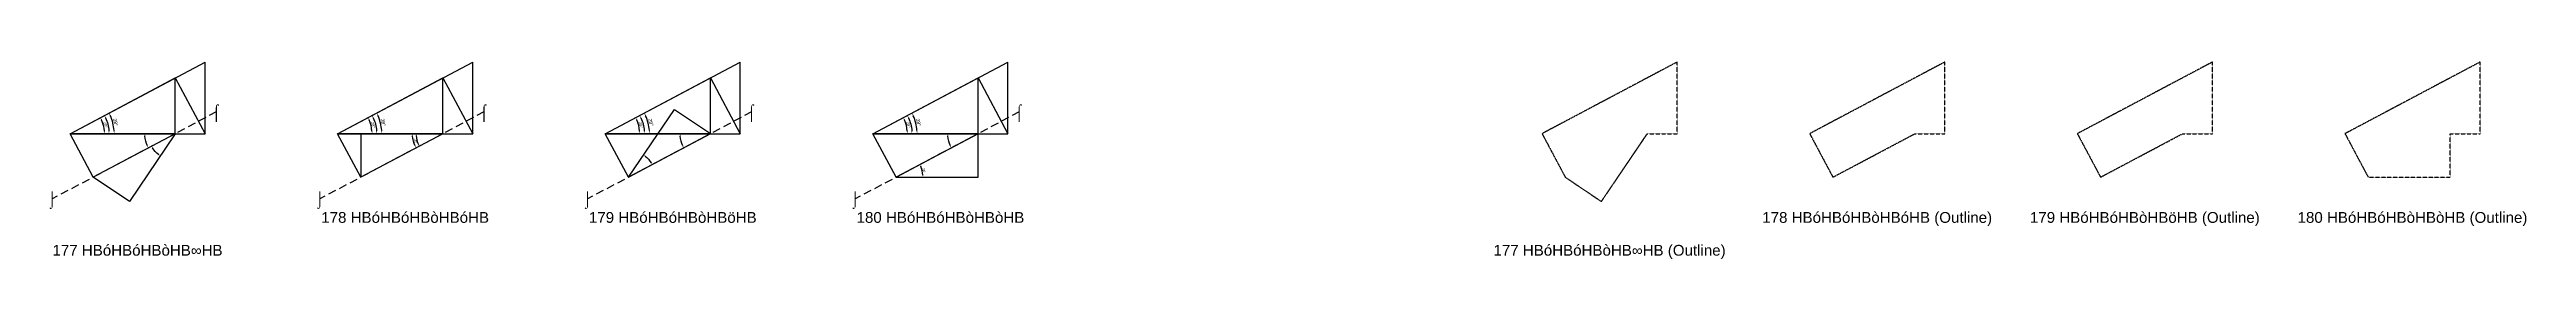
# Model space of a CAD drawing. Header units: millimetres. Extents: x 123348 to 671342, y -3335564 to 24518.
# Drawn here: x 277284 to 552422, y -1781212 to -1759280 of the extents above; entities that cross this region are included whole.
import ezdxf
from ezdxf.enums import TextEntityAlignment as Align

# ---------------------------------------------------------------- set-up
doc = ezdxf.new("R2010")
doc.units = ezdxf.units.MM
doc.header["$PDMODE"] = 35
doc.linetypes.add('DASHED', pattern=[19.05, 12.7, -6.35])
for name, color, linetype in [('BASE', 170, 'Continuous'), ('HYPOTENUSE', 20, 'Continuous'), ('PERPENDICULAR', 90, 'Continuous')]:
    doc.layers.add(name, color=color, linetype=linetype)
doc.styles.add('Arial', font='arial.ttf')
doc.dimstyles.new('ISO-25', dxfattribs={"dimtxt": 250, "dimasz": 100, "dimexe": 1.25, "dimexo": 0.625, "dimgap": 100, "dimtad": 1, "dimdec": 0, "dimtxsty": 'Arial', "dimcen": 2.5, "dimadec": 0, "dimazin": 0, "dimtfac": 1, "dimtdec": 0, "dimtmove": 0, "dimatfit": 3, "dimfxl": 1, "dimarcsym": 0})

# ---------------------------------------------------------------- blocks, each defined once
blk = doc.blocks.new('*D2')
at = {"color": 0, "lineweight": -2, "ltscale": 100, "transparency": 16777216}
blk.add_arc((0, 0), 4906, 4.08845, 23.91155, dxfattribs=at)
at = {"color": 0, "ltscale": 100, "transparency": 16777216}
for points in [[(4432, 1963), (4537, 2014), (4332, 2303)], [(4952, 352), (4835, 348), (4906, 0)]]:
    blk.add_solid(points, dxfattribs=at)
at = {"layer": 'Defpoints', "color": 0, "ltscale": 100, "transparency": 16777216}
for p in [(15000, 7976), (0, 0), (0, 0), (4841, 796), (15000, 0)]:
    blk.add_point(p, dxfattribs=at)
at = {"color": 0, "ltscale": 100, "transparency": 16777216, "insert": (5055, 1260), "char_height": 400, "attachment_point": 5, "rotation": 284, "style": 'Arial'}
blk.add_mtext('28°', dxfattribs=at)
blk = doc.blocks.new('GTN')
at = {"layer": 'BASE'}
blk.add_line((0, 0), (15000, 0), dxfattribs=at)
at = {"layer": 'HYPOTENUSE'}
blk.add_line((0, 0), (15000, 7975.6), dxfattribs=at)
at = {"layer": 'PERPENDICULAR'}
blk.add_line((15000, 0), (15000, 7975.6), dxfattribs=at)
at = {"color": 4, "ltscale": 100}
dim = blk.add_angular_dim_2l(base=(4841, 795.6), line1=((0, 0), (15000, 0)), line2=((0, 0), (15000, 7975.6)), dimstyle='ISO-25', override={"dimtxt": 400, "dimasz": 350, "dimgap": 100}, dxfattribs=at)
dim.commit()
dim.dimension.update_dxf_attribs({"geometry": '*D2', "text_midpoint": (5055.4, 1260.5)})

msp = doc.modelspace()

# ---------------------------------------------------------------- linework, layer by layer
at = {"linetype": 'DASHED', "ltscale": 70}
for p, q in [((295810, -1764832), (277577, -1774527)), ((325540, -1764832), (307307, -1774527)), ((355270, -1764832), (337037, -1774527)), ((385000, -1764832), (366767, -1774527))]:
    msp.add_line(p, q, dxfattribs=at)
at = {"linetype": 'DASHED'}
for points in [[(449668, -1774814), (454766, -1767256), (458072, -1767256), (458072, -1759280), (443072, -1767256), (445650, -1772103)], [(475380, -1772103), (484496, -1767256), (487802, -1767256), (487802, -1759280), (472802, -1767256)], [(505110, -1772103), (514226, -1767256), (517532, -1767256), (517532, -1759280), (502532, -1767256)], [(543956, -1767256), (547262, -1767256), (547262, -1759280), (532262, -1767256), (534840, -1772103), (543956, -1772103)]]:
    msp.add_lwpolyline(points, close=True, dxfattribs=at)

# ---------------------------------------------------------------- block references
for p in [(279558, -1767256), (309287, -1767256), (339017, -1767256), (368747, -1767256)]:
    msp.add_blockref('GTN', p, dxfattribs=at)
at = {"linetype": 'DASHED', "ltscale": 100}
for p, xscale, yscale, zscale, rotation in [((279558, -1767256), -0.882947592858929, 0.882947592858929, 0.882947592858929, 208), ((291251, -1767256), -0.6883428104611109, 0.6883428104611109, 0.6883428104611109, 27.99999999999998), ((309287, -1767256), -0.882947592858929, 0.882947592858929, 0.882947592858929, 208), ((320981, -1767256), -0.6883428104611109, 0.6883428104611109, 0.6883428104611109, 27.99999999999998), ((339017, -1767256), -0.882947592858929, 0.882947592858929, 0.882947592858929, 208), ((350711, -1767256), -0.6883428104611109, 0.6883428104611109, 0.6883428104611109, 27.99999999999998), ((368747, -1767256), -0.882947592858929, 0.882947592858929, 0.882947592858929, 208), ((380441, -1767256), -0.6883428104611109, 0.6883428104611109, 0.6883428104611109, 27.99999999999998), ((291251, -1767256), -0.607770627558386, 0.6077706275583861, 0.607770627558386, 55.99999999999996), ((341595, -1772103), -0.607770627558386, 0.6077706275583861, 0.607770627558386, 236), ((320981, -1767256), 0.607770627558386, 0.607770627558386, 0.607770627558386, 180)]:
    msp.add_blockref('GTN', p, dxfattribs=dict(at, xscale=xscale, yscale=yscale, zscale=zscale, rotation=rotation))
for p, xscale, yscale, zscale in [((279558, -1767256), 0.7795964517353771, 0.7795964517353771, 0.7795964517353771), ((309287, -1767256), 0.7795964517353771, 0.7795964517353771, 0.7795964517353771), ((339017, -1767256), 0.7795964517353771, 0.7795964517353771, 0.7795964517353771), ((368747, -1767256), 0.7795964517353771, 0.7795964517353771, 0.7795964517353771), ((371325, -1772103), 0.607770627558386, 0.607770627558386, 0.607770627558386)]:
    msp.add_blockref('GTN', p, dxfattribs=dict(at, xscale=xscale, yscale=yscale, zscale=zscale))

# ---------------------------------------------------------------- texts
at = {"linetype": 'DASHED', "ltscale": 100, "style": 'Arial'}
for s, p in [('⌠', (295810, -1764832)), ('⌠', (325540, -1764832)), ('⌠', (355270, -1764832)), ('⌠', (385000, -1764832)), ('⌡', (277577, -1774527)), ('⌡', (307307, -1774527)), ('⌡', (337037, -1774527)), ('⌡', (366767, -1774527)), ('178 HBóHBóHBòHBóHB', (316787, -1776591)), ('179 HBóHBóHBòHBöHB', (346517, -1776591)), ('180 HBóHBóHBòHBòHB', (376247, -1776591)), ('178 HBóHBóHBòHBóHB (Outline)', (480302, -1776591)), ('179 HBóHBóHBòHBöHB (Outline)', (510032, -1776591)), ('180 HBóHBóHBòHBòHB (Outline)', (539762, -1776591)), ('177 HBóHBóHBòHB∞HB', (287058, -1780250)), ('177 HBóHBóHBòHB∞HB (Outline)', (450572, -1780250))]:
    msp.add_text(s, height=1200, dxfattribs=at).set_placement(p, align=Align.MIDDLE_CENTER)

doc.saveas('drawing.dxf')
